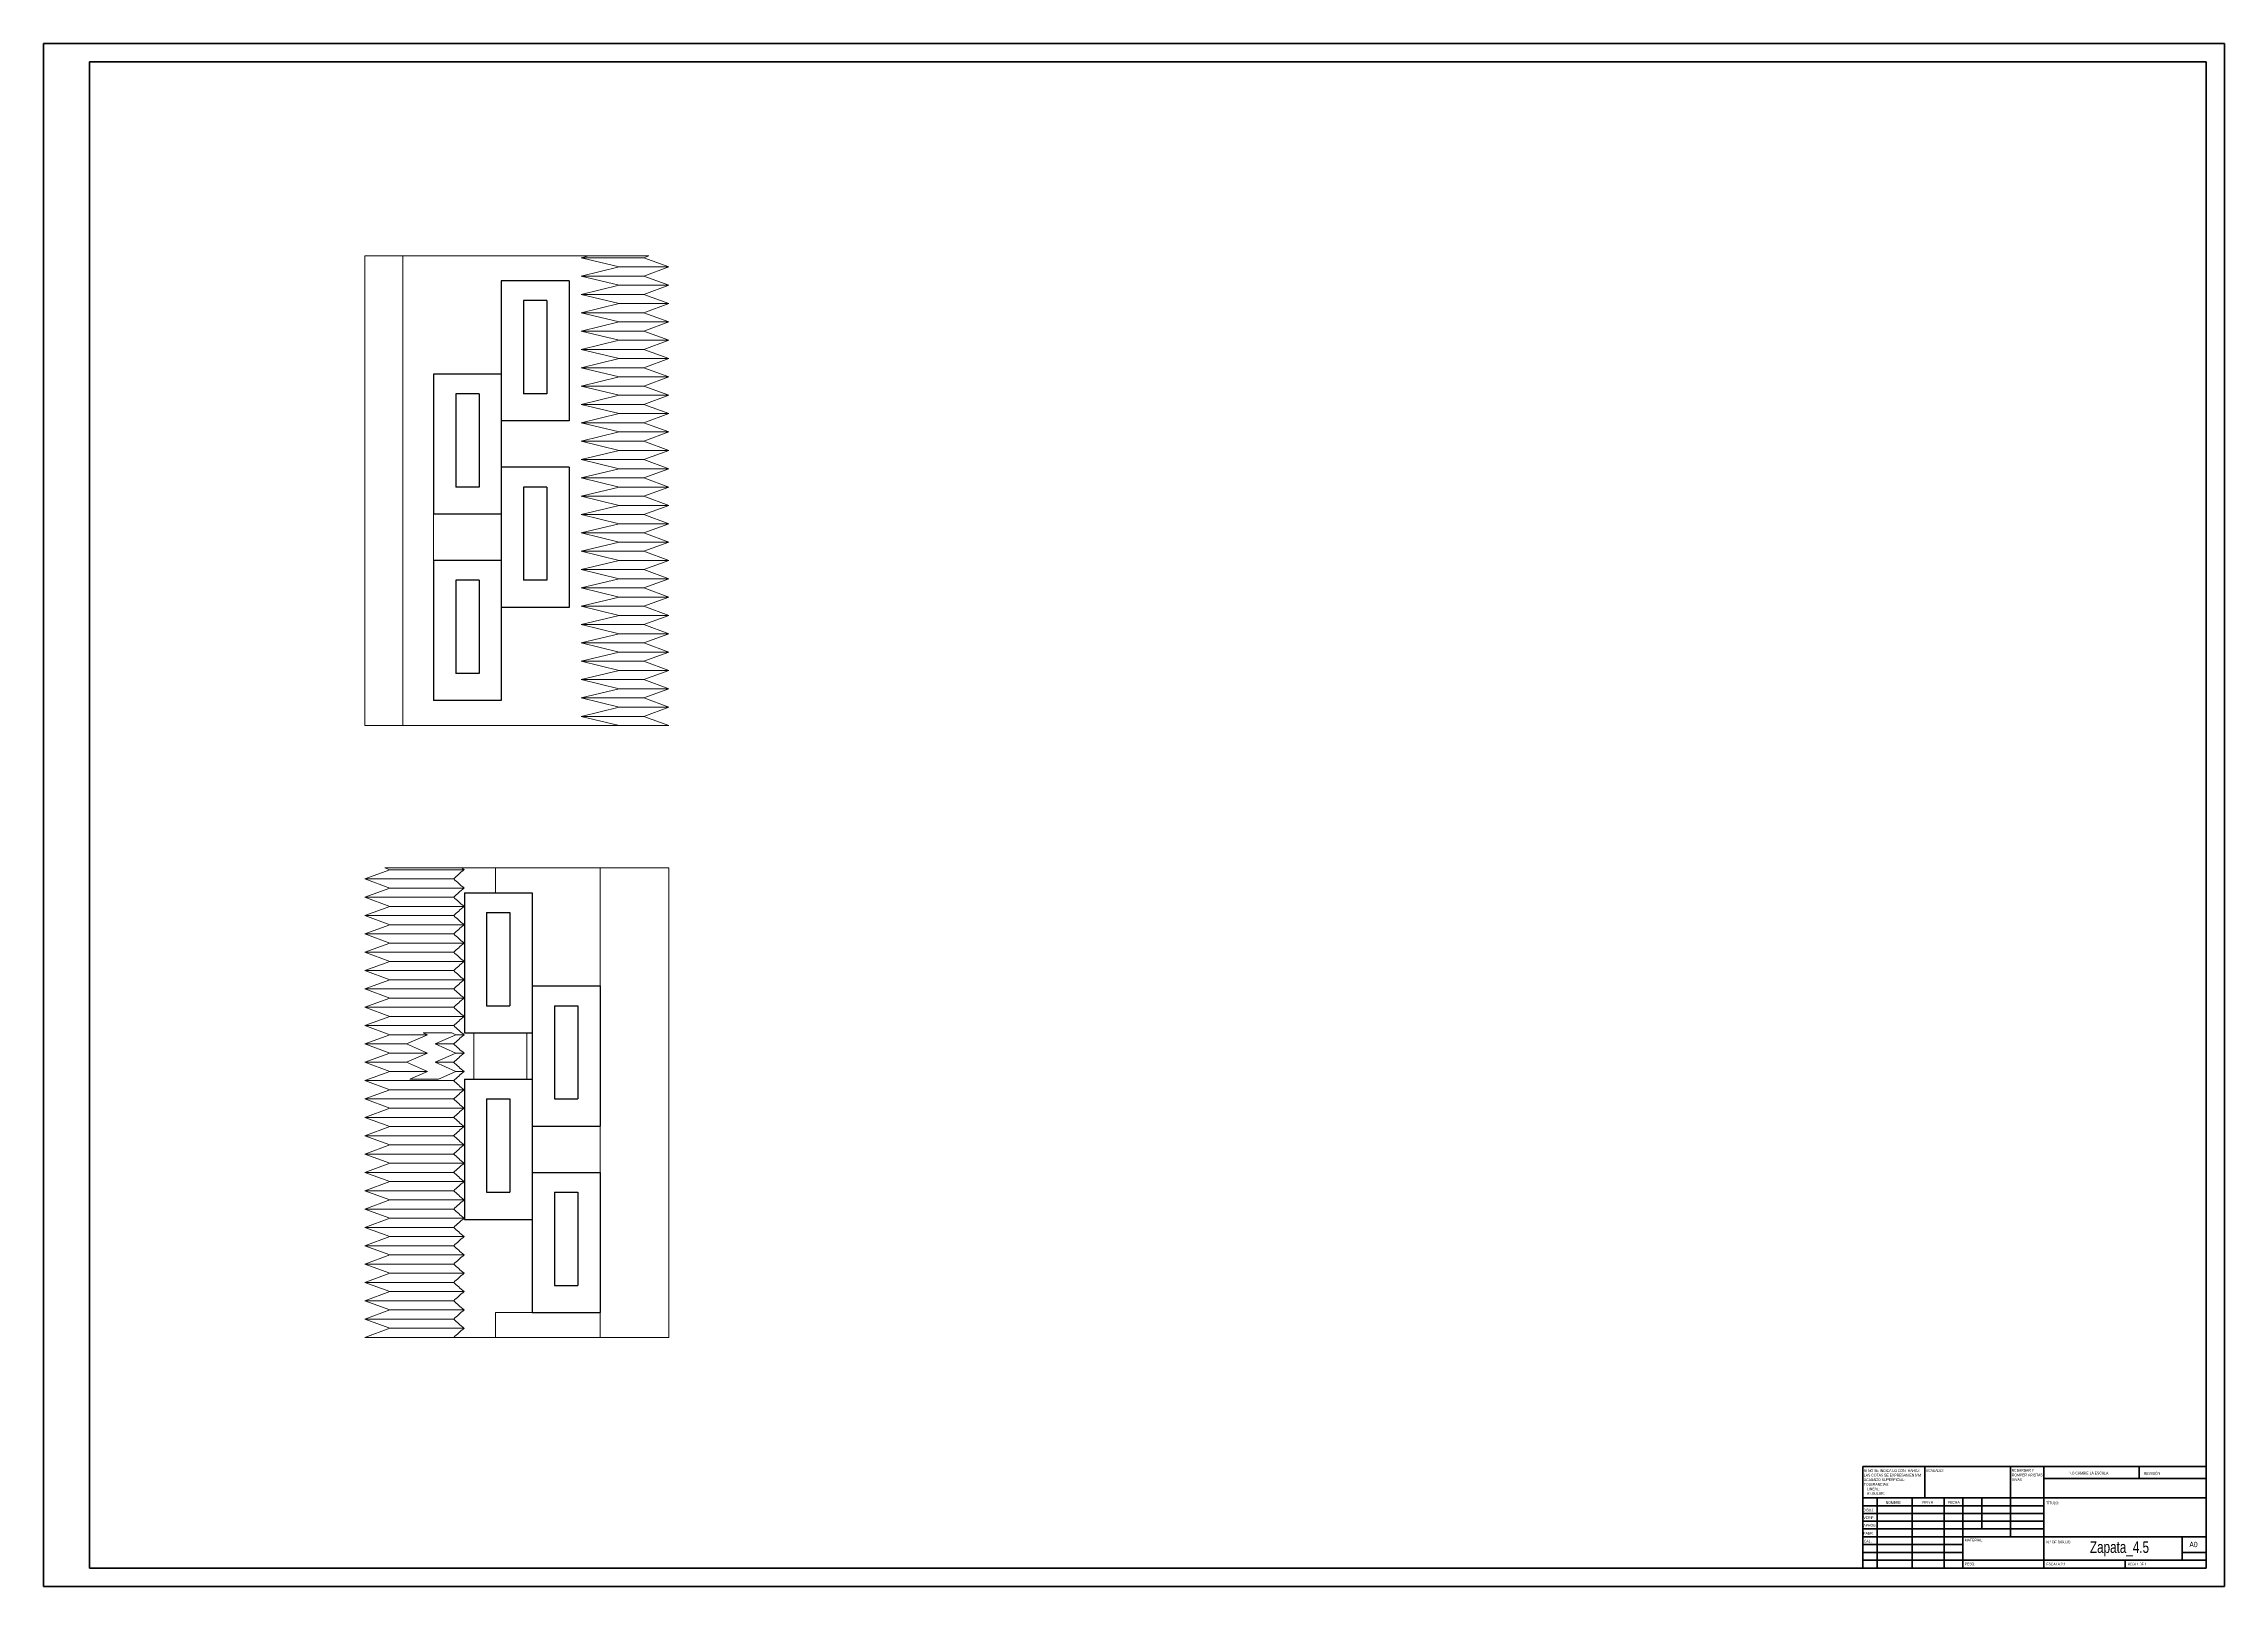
# Model space of a CAD drawing. Header units: millimetres. Extents: x 0 to 1189, y 0 to 841.
import ezdxf

# ---------------------------------------------------------------- set-up
doc = ezdxf.new("R2010")
doc.units = ezdxf.units.MM
doc.styles.add('SLDTEXTSTYLE0', font='TXT', dxfattribs={"width": 0.75})
doc.styles.add('SLDTEXTSTYLE1', font='TXT', dxfattribs={"width": 0.681818})

# ---------------------------------------------------------------- blocks, each defined once
blk = doc.blocks.new('SW_NOTE_0')
at = {"color": 0, "linetype": 'Continuous', "lineweight": 0, "char_height": 1.5, "attachment_point": 1, "style": 'SLDTEXTSTYLE0'}
for s, insert in [('REBARBAR Y', (0, 1.9)), ('VIVAS', (0, -3.1)), ('ROMPER ARISTAS', (0, -0.6))]:
    blk.add_mtext(s, dxfattribs=dict(at, insert=insert))
blk = doc.blocks.new('SW_NOTE_1')
at = {"color": 0, "linetype": 'Continuous', "lineweight": 0, "char_height": 1.5, "attachment_point": 1, "style": 'SLDTEXTSTYLE0'}
for s, insert in [('SI NO SE INDICA LO CONTRARIO:', (0, 1.9)), ('ACABADO SUPERFICIAL:', (0, -3.1)), ('TOLERANCIAS:', (0, -5.6)), ('LAS COTAS SE EXPRESAN EN MM', (0, -0.6)), ('ANGULAR:', (1.7, -10.6)), ('LINEAL:', (1.7, -8.1))]:
    blk.add_mtext(s, dxfattribs=dict(at, insert=insert))

msp = doc.modelspace()

# ---------------------------------------------------------------- linework, layer by layer
at = {"color": 7, "linetype": 'Continuous', "lineweight": 40}
for p, q in [((0.1, 0.2), (0.1, 841.2)), ((0.1, 841.2), (1189.1, 841.2)), ((1189.1, 0.2), (1189.1, 841.2)), ((25.1, 10.2), (25.1, 831.2)), ((25.1, 831.2), (1179.1, 831.2)), ((1179.1, 10.2), (1179.1, 831.2)), ((991.9, 65.5), (1179.1, 65.5)), ((991.9, 65.5), (991.9, 10.2)), ((1025.7, 48.5), (1025.7, 65.5)), ((1072.5, 65.5), (1072.5, 27.2)), ((1090.7, 65.5), (1090.7, 10.2)), ((1142.7, 59.1), (1142.7, 65.5)), ((1179.1, 65.5), (1179.1, 10.2)), ((1179.1, 48.5), (991.9, 48.5)), ((999.7, 48.5), (999.7, 10.2)), ((1018.9, 48.5), (1018.9, 10.2)), ((1036.3, 48.5), (1036.3, 10.2)), ((1046.5, 10.2), (1046.5, 48.5)), ((1056.9, 31.5), (1056.9, 48.5)), ((1179.1, 59.1), (1090.7, 59.1)), ((1090.7, 44.2), (991.9, 44.2)), ((1090.7, 40), (991.9, 40)), ((1090.7, 35.7), (991.9, 35.7)), ((1090.7, 31.5), (991.9, 31.5)), ((1046.5, 27.2), (991.9, 27.2)), ((1046.5, 27.2), (1179.1, 27.2)), ((1166.1, 14.5), (1166.1, 27.2)), ((1046.5, 23), (991.9, 23)), ((1046.5, 18.7), (991.9, 18.7)), ((991.9, 14.5), (1179.1, 14.5)), ((1134.9, 10.2), (1134.9, 14.5)), ((1179.1, 18.7), (1166.1, 18.7)), ((0.1, 0.2), (1189.1, 0.2)), ((25.1, 10.2), (1179.1, 10.2))]:
    msp.add_line(p, q, dxfattribs=at)
at = {"color": 7, "linetype": 'Continuous', "lineweight": 15}
for p, q in [((175.2, 725.5), (175.2, 469.5)), ((196, 725.5), (175.2, 725.5)), ((196, 725.5), (196, 469.5)), ((297.4, 725.5), (196, 725.5)), ((297.4, 725.5), (293.2, 724.5)), ((330, 725.5), (297.4, 725.5)), ((330, 725.5), (327.3, 724.5)), ((293.2, 724.5), (313.9, 719.5)), ((293.2, 724.5), (327.3, 724.5)), ((313.9, 719.5), (293.2, 714.5)), ((293.2, 714.5), (313.9, 709.5)), ((293.2, 714.5), (327.3, 714.5)), ((313.9, 719.5), (340.9, 719.5)), ((327.3, 724.5), (340.9, 719.5)), ((340.9, 719.5), (327.3, 714.5)), ((327.3, 714.5), (340.9, 709.5)), ((313.9, 709.5), (293.2, 704.5)), ((293.2, 704.5), (313.9, 699.5)), ((293.2, 704.5), (327.3, 704.5)), ((313.9, 709.5), (340.9, 709.5)), ((340.9, 709.5), (327.3, 704.5)), ((327.3, 704.5), (340.9, 699.5)), ((313.9, 699.5), (293.2, 694.5)), ((293.2, 694.5), (313.9, 689.5)), ((293.2, 694.5), (327.3, 694.5)), ((313.9, 699.5), (340.9, 699.5)), ((340.9, 699.5), (327.3, 694.5)), ((327.3, 694.5), (340.9, 689.5)), ((313.9, 689.5), (293.2, 684.5)), ((293.2, 684.5), (313.9, 679.5)), ((293.2, 684.5), (327.3, 684.5)), ((313.9, 679.5), (293.2, 674.5)), ((313.9, 689.5), (340.9, 689.5)), ((313.9, 679.5), (340.9, 679.5)), ((340.9, 689.5), (327.3, 684.5)), ((327.3, 684.5), (340.9, 679.5)), ((340.9, 679.5), (327.3, 674.5)), ((293.2, 674.5), (313.9, 669.5)), ((293.2, 674.5), (327.3, 674.5)), ((313.9, 669.5), (293.2, 664.5)), ((313.9, 669.5), (340.9, 669.5)), ((327.3, 674.5), (340.9, 669.5)), ((340.9, 669.5), (327.3, 664.5)), ((293.2, 664.5), (313.9, 659.5)), ((293.2, 664.5), (327.3, 664.5)), ((313.9, 659.5), (293.2, 654.5)), ((293.2, 654.5), (313.9, 649.5)), ((293.2, 654.5), (327.3, 654.5)), ((313.9, 659.5), (340.9, 659.5)), ((327.3, 664.5), (340.9, 659.5)), ((340.9, 659.5), (327.3, 654.5)), ((327.3, 654.5), (340.9, 649.5)), ((313.9, 649.5), (293.2, 644.5)), ((293.2, 644.5), (313.9, 639.5)), ((293.2, 644.5), (327.3, 644.5)), ((313.9, 649.5), (340.9, 649.5)), ((340.9, 649.5), (327.3, 644.5)), ((327.3, 644.5), (340.9, 639.5)), ((313.9, 639.5), (293.2, 634.5)), ((293.2, 634.5), (313.9, 629.5)), ((293.2, 634.5), (327.3, 634.5)), ((313.9, 639.5), (340.9, 639.5)), ((340.9, 639.5), (327.3, 634.5)), ((327.3, 634.5), (340.9, 629.5)), ((313.9, 629.5), (293.2, 624.5)), ((293.2, 624.5), (313.9, 619.5)), ((293.2, 624.5), (327.3, 624.5)), ((313.9, 619.5), (293.2, 614.5)), ((313.9, 629.5), (340.9, 629.5)), ((313.9, 619.5), (340.9, 619.5)), ((340.9, 629.5), (327.3, 624.5)), ((327.3, 624.5), (340.9, 619.5)), ((340.9, 619.5), (327.3, 614.5)), ((293.2, 614.5), (313.9, 609.5)), ((293.2, 614.5), (327.3, 614.5)), ((313.9, 609.5), (293.2, 604.5)), ((313.9, 609.5), (340.9, 609.5)), ((327.3, 614.5), (340.9, 609.5)), ((340.9, 609.5), (327.3, 604.5)), ((293.2, 604.5), (313.9, 599.5)), ((293.2, 604.5), (327.3, 604.5)), ((313.9, 599.5), (293.2, 594.5)), ((313.9, 599.5), (340.9, 599.5)), ((327.3, 604.5), (340.9, 599.5)), ((340.9, 599.5), (327.3, 594.5)), ((212.6, 559.5), (212.6, 584.7)), ((212.6, 584.7), (249.6, 584.7)), ((249.6, 584.7), (249.6, 559.5)), ((293.2, 594.5), (313.9, 589.5)), ((293.2, 594.5), (327.3, 594.5)), ((313.9, 589.5), (293.2, 584.5)), ((293.2, 584.5), (313.9, 579.5)), ((293.2, 584.5), (327.3, 584.5)), ((313.9, 589.5), (340.9, 589.5)), ((327.3, 594.5), (340.9, 589.5)), ((340.9, 589.5), (327.3, 584.5)), ((327.3, 584.5), (340.9, 579.5)), ((313.9, 579.5), (293.2, 574.5)), ((293.2, 574.5), (313.9, 569.5)), ((293.2, 574.5), (327.3, 574.5)), ((313.9, 579.5), (340.9, 579.5)), ((340.9, 579.5), (327.3, 574.5)), ((327.3, 574.5), (340.9, 569.5)), ((249.6, 559.5), (212.6, 559.5)), ((313.9, 569.5), (293.2, 564.5)), ((293.2, 564.5), (313.9, 559.5)), ((293.2, 564.5), (327.3, 564.5)), ((313.9, 559.5), (293.2, 554.5)), ((313.9, 569.5), (340.9, 569.5)), ((313.9, 559.5), (340.9, 559.5)), ((340.9, 569.5), (327.3, 564.5)), ((327.3, 564.5), (340.9, 559.5)), ((340.9, 559.5), (327.3, 554.5)), ((293.2, 554.5), (313.9, 549.5)), ((293.2, 554.5), (327.3, 554.5)), ((313.9, 549.5), (293.2, 544.5)), ((313.9, 549.5), (340.9, 549.5)), ((327.3, 554.5), (340.9, 549.5)), ((340.9, 549.5), (327.3, 544.5)), ((293.2, 544.5), (313.9, 539.5)), ((293.2, 544.5), (327.3, 544.5)), ((313.9, 539.5), (293.2, 534.5)), ((313.9, 539.5), (340.9, 539.5)), ((327.3, 544.5), (340.9, 539.5)), ((340.9, 539.5), (327.3, 534.5)), ((293.2, 534.5), (313.9, 529.5)), ((293.2, 534.5), (327.3, 534.5)), ((313.9, 529.5), (293.2, 524.5)), ((293.2, 524.5), (313.9, 519.5)), ((293.2, 524.5), (327.3, 524.5)), ((313.9, 529.5), (340.9, 529.5)), ((327.3, 534.5), (340.9, 529.5)), ((340.9, 529.5), (327.3, 524.5)), ((327.3, 524.5), (340.9, 519.5)), ((313.9, 519.5), (293.2, 514.5)), ((293.2, 514.5), (313.9, 509.5)), ((293.2, 514.5), (327.3, 514.5)), ((313.9, 519.5), (340.9, 519.5)), ((340.9, 519.5), (327.3, 514.5)), ((327.3, 514.5), (340.9, 509.5)), ((313.9, 509.5), (293.2, 504.5)), ((293.2, 504.5), (313.9, 499.5)), ((293.2, 504.5), (327.3, 504.5)), ((313.9, 499.5), (293.2, 494.5)), ((313.9, 509.5), (340.9, 509.5)), ((313.9, 499.5), (340.9, 499.5)), ((340.9, 509.5), (327.3, 504.5)), ((327.3, 504.5), (340.9, 499.5)), ((340.9, 499.5), (327.3, 494.5)), ((293.2, 494.5), (313.9, 489.5)), ((293.2, 494.5), (327.3, 494.5)), ((313.9, 489.5), (293.2, 484.5)), ((313.9, 489.5), (340.9, 489.5)), ((327.3, 494.5), (340.9, 489.5)), ((340.9, 489.5), (327.3, 484.5)), ((293.2, 484.5), (313.9, 479.5)), ((293.2, 484.5), (327.3, 484.5)), ((313.9, 479.5), (293.2, 474.5)), ((313.9, 479.5), (340.9, 479.5)), ((327.3, 484.5), (340.9, 479.5)), ((340.9, 479.5), (327.3, 474.5)), ((196, 469.5), (175.2, 469.5)), ((313.9, 469.5), (196, 469.5)), ((293.2, 474.5), (313.9, 469.5)), ((293.2, 474.5), (327.3, 474.5)), ((340.9, 469.5), (313.9, 469.5)), ((327.3, 474.5), (340.9, 469.5)), ((188.8, 390.9), (175.2, 385.9)), ((175.2, 385.9), (188.8, 380.9)), ((175.2, 385.9), (223.7, 385.9)), ((188.8, 380.9), (175.2, 375.9)), ((186.1, 391.9), (188.8, 390.9)), ((186.1, 391.9), (228.1, 391.9)), ((188.8, 390.9), (229.3, 390.9)), ((188.8, 380.9), (229.3, 380.9)), ((228.1, 391.9), (246.5, 391.9)), ((246.5, 378.3), (246.5, 391.9)), ((246.5, 391.9), (303.5, 391.9)), ((303.5, 391.9), (340.9, 391.9)), ((303.5, 327.5), (303.5, 391.9)), ((340.9, 391.9), (340.9, 135.9)), ((175.2, 375.9), (188.8, 370.9)), ((175.2, 375.9), (223.7, 375.9)), ((188.8, 370.9), (175.2, 365.9)), ((188.8, 370.9), (229.3, 370.9)), ((246.5, 378.3), (266.5, 378.3)), ((266.5, 378.3), (266.5, 327.5)), ((175.2, 365.9), (223.7, 365.9)), ((175.2, 365.9), (188.8, 360.9)), ((188.8, 360.9), (175.2, 355.9)), ((188.8, 360.9), (229.3, 360.9)), ((175.2, 355.9), (188.8, 350.9)), ((175.2, 355.9), (223.7, 355.9)), ((188.8, 350.9), (175.2, 345.9)), ((175.2, 345.9), (188.8, 340.9)), ((175.2, 345.9), (223.7, 345.9)), ((188.8, 350.9), (229.3, 350.9)), ((188.8, 340.9), (175.2, 335.9)), ((175.2, 335.9), (188.8, 330.9)), ((175.2, 335.9), (223.7, 335.9)), ((188.8, 340.9), (229.3, 340.9)), ((188.8, 330.9), (175.2, 325.9)), ((175.2, 325.9), (188.8, 320.9)), ((175.2, 325.9), (223.7, 325.9)), ((188.8, 330.9), (229.3, 330.9)), ((266.5, 327.5), (303.5, 327.5)), ((188.8, 320.9), (175.2, 315.9)), ((175.2, 315.9), (223.7, 315.9)), ((175.2, 315.9), (188.8, 310.9)), ((188.8, 310.9), (175.2, 305.9)), ((188.8, 320.9), (229.3, 320.9)), ((188.8, 310.9), (229.3, 310.9)), ((175.2, 305.9), (188.8, 300.9)), ((175.2, 305.9), (223.7, 305.9)), ((188.8, 300.9), (175.2, 295.9)), ((188.8, 300.9), (209.4, 300.9)), ((209.4, 300.9), (198, 295.9)), ((222.6, 301.9), (207.1, 301.9)), ((207.1, 301.9), (209.4, 300.9)), ((213.5, 295.9), (224.9, 300.9)), ((224.9, 300.9), (222.6, 301.9)), ((224.9, 300.9), (229.3, 300.9)), ((234.6, 301.9), (263.6, 301.9)), ((234.6, 276.7), (234.6, 301.9)), ((263.6, 276.7), (263.6, 301.9)), ((175.2, 295.9), (198, 295.9)), ((175.2, 295.9), (188.8, 290.9)), ((188.8, 290.9), (175.2, 285.9)), ((175.2, 285.9), (198, 285.9)), ((175.2, 285.9), (188.8, 280.9)), ((188.8, 290.9), (209.4, 290.9)), ((198, 295.9), (209.4, 290.9)), ((209.4, 290.9), (198, 285.9)), ((198, 285.9), (209.4, 280.9)), ((213.5, 295.9), (223.7, 295.9)), ((224.9, 290.9), (213.5, 295.9)), ((213.5, 285.9), (224.9, 290.9)), ((213.5, 285.9), (223.7, 285.9)), ((224.9, 280.9), (213.5, 285.9)), ((224.9, 290.9), (229.3, 290.9)), ((188.8, 280.9), (175.2, 275.9)), ((175.2, 275.9), (188.8, 270.9)), ((175.2, 275.9), (223.7, 275.9)), ((188.8, 280.9), (209.4, 280.9)), ((209.4, 280.9), (199.8, 276.7)), ((199.8, 276.7), (215.3, 276.7)), ((215.3, 276.7), (224.9, 280.9)), ((224.9, 280.9), (229.3, 280.9)), ((263.6, 276.7), (234.6, 276.7)), ((188.8, 270.9), (175.2, 265.9)), ((175.2, 265.9), (188.8, 260.9)), ((175.2, 265.9), (223.7, 265.9)), ((188.8, 270.9), (229.3, 270.9)), ((188.8, 260.9), (175.2, 255.9)), ((175.2, 255.9), (223.7, 255.9)), ((175.2, 255.9), (188.8, 250.9)), ((188.8, 250.9), (175.2, 245.9)), ((188.8, 260.9), (229.3, 260.9)), ((188.8, 250.9), (229.3, 250.9)), ((303.5, 251.1), (266.5, 251.1)), ((266.5, 251.1), (266.5, 225.9)), ((303.5, 225.9), (303.5, 251.1)), ((175.2, 245.9), (223.7, 245.9)), ((175.2, 245.9), (188.8, 240.9)), ((188.8, 240.9), (175.2, 235.9)), ((188.8, 240.9), (229.3, 240.9)), ((175.2, 235.9), (188.8, 230.9)), ((175.2, 235.9), (223.7, 235.9)), ((188.8, 230.9), (175.2, 225.9)), ((175.2, 225.9), (188.8, 220.9)), ((175.2, 225.9), (223.7, 225.9)), ((188.8, 230.9), (229.3, 230.9)), ((266.5, 225.9), (303.5, 225.9)), ((188.8, 220.9), (175.2, 215.9)), ((175.2, 215.9), (188.8, 210.9)), ((175.2, 215.9), (223.7, 215.9)), ((188.8, 220.9), (229.3, 220.9)), ((188.8, 210.9), (175.2, 205.9)), ((175.2, 205.9), (223.7, 205.9)), ((175.2, 205.9), (188.8, 200.9)), ((188.8, 210.9), (229.3, 210.9)), ((188.8, 200.9), (175.2, 195.9)), ((175.2, 195.9), (188.8, 190.9)), ((175.2, 195.9), (223.7, 195.9)), ((188.8, 190.9), (175.2, 185.9)), ((188.8, 200.9), (229.3, 200.9)), ((188.8, 190.9), (229.3, 190.9)), ((175.2, 185.9), (223.7, 185.9)), ((175.2, 185.9), (188.8, 180.9)), ((188.8, 180.9), (175.2, 175.9)), ((188.8, 180.9), (229.3, 180.9)), ((175.2, 175.9), (223.7, 175.9)), ((175.2, 175.9), (188.8, 170.9)), ((188.8, 170.9), (175.2, 165.9)), ((188.8, 170.9), (229.3, 170.9)), ((175.2, 165.9), (223.7, 165.9)), ((175.2, 165.9), (188.8, 160.9)), ((188.8, 160.9), (175.2, 155.9)), ((175.2, 155.9), (223.7, 155.9)), ((175.2, 155.9), (188.8, 150.9)), ((188.8, 160.9), (229.3, 160.9)), ((188.8, 150.9), (175.2, 145.9)), ((175.2, 145.9), (188.8, 140.9)), ((175.2, 145.9), (223.7, 145.9)), ((188.8, 150.9), (229.3, 150.9)), ((303.5, 149.5), (246.5, 149.5)), ((246.5, 135.9), (246.5, 149.5)), ((303.5, 135.9), (303.5, 149.5)), ((188.8, 140.9), (175.2, 135.9)), ((223.7, 135.9), (175.2, 135.9)), ((188.8, 140.9), (229.3, 140.9)), ((223.7, 135.9), (246.5, 135.9)), ((303.5, 135.9), (246.5, 135.9)), ((303.5, 135.9), (340.9, 135.9))]:
    msp.add_line(p, q, dxfattribs=at)
at = {"color": 7, "linetype": 'Continuous'}
for p, q in [((286.6, 711.9), (249.6, 711.9)), ((249.6, 711.9), (249.6, 635.5)), ((286.6, 711.9), (286.6, 635.5)), ((274.5, 701.1), (261.8, 701.1)), ((261.8, 701.1), (261.8, 650.3)), ((274.5, 701.1), (274.5, 650.3)), ((249.6, 661.1), (212.6, 661.1)), ((212.6, 661.1), (212.6, 584.7)), ((249.6, 661.1), (249.6, 584.7)), ((237.5, 650.3), (224.8, 650.3)), ((224.8, 650.3), (224.8, 599.5)), ((237.5, 650.3), (237.5, 599.5)), ((274.5, 650.3), (261.8, 650.3)), ((286.6, 635.5), (249.6, 635.5)), ((286.6, 610.3), (249.6, 610.3)), ((249.6, 610.3), (249.6, 533.9)), ((286.6, 610.3), (286.6, 533.9)), ((237.5, 599.5), (224.8, 599.5)), ((274.5, 599.5), (261.8, 599.5)), ((261.8, 599.5), (261.8, 548.7)), ((274.5, 599.5), (274.5, 548.7)), ((249.6, 584.7), (212.6, 584.7)), ((249.6, 559.5), (212.6, 559.5)), ((212.6, 559.5), (212.6, 483.1)), ((249.6, 559.5), (249.6, 483.1)), ((237.5, 548.7), (224.8, 548.7)), ((224.8, 548.7), (224.8, 497.9)), ((237.5, 548.7), (237.5, 497.9)), ((274.5, 548.7), (261.8, 548.7)), ((286.6, 533.9), (249.6, 533.9)), ((237.5, 497.9), (224.8, 497.9)), ((249.6, 483.1), (212.6, 483.1)), ((229.5, 378.3), (266.5, 378.3)), ((229.5, 378.3), (229.5, 301.9)), ((266.5, 378.3), (266.5, 301.9)), ((241.6, 367.5), (254.3, 367.5)), ((241.6, 367.5), (241.6, 316.7)), ((254.3, 367.5), (254.3, 316.7)), ((266.5, 327.5), (303.5, 327.5)), ((266.5, 327.5), (266.5, 251.1)), ((303.5, 327.5), (303.5, 251.1)), ((241.6, 316.7), (254.3, 316.7)), ((278.6, 316.7), (291.3, 316.7)), ((278.6, 316.7), (278.6, 265.9)), ((291.3, 316.7), (291.3, 265.9)), ((229.5, 301.9), (266.5, 301.9)), ((229.5, 276.7), (266.5, 276.7)), ((229.5, 276.7), (229.5, 200.3)), ((266.5, 276.7), (266.5, 200.3)), ((241.6, 265.9), (254.3, 265.9)), ((241.6, 265.9), (241.6, 215.1)), ((254.3, 265.9), (254.3, 215.1)), ((278.6, 265.9), (291.3, 265.9)), ((266.5, 251.1), (303.5, 251.1)), ((266.5, 225.9), (303.5, 225.9)), ((266.5, 225.9), (266.5, 149.5)), ((303.5, 225.9), (303.5, 149.5)), ((241.6, 215.1), (254.3, 215.1)), ((278.6, 215.1), (291.3, 215.1)), ((278.6, 215.1), (278.6, 164.3)), ((291.3, 215.1), (291.3, 164.3)), ((229.5, 200.3), (266.5, 200.3)), ((278.6, 164.3), (291.3, 164.3)), ((266.5, 149.5), (303.5, 149.5))]:
    msp.add_line(p, q, dxfattribs=at)
at = {"color": 7, "linetype": 'Continuous', "lineweight": 15}
for centre, major_axis, start_param, end_param in [((327.2, 419.4), (113.8, 52.3), 2.506492, 2.610739), ((327.2, 352.4), (113.8, -52.3), 3.672446, 3.776694), ((327.2, 409.4), (113.8, 52.3), 2.506492, 2.610739), ((327.2, 362.4), (113.8, -52.3), 3.756386, 3.776694), ((327.2, 342.4), (113.8, -52.3), 3.672446, 3.776694), ((327.2, 399.4), (113.8, 52.3), 2.506492, 2.610739), ((327.2, 332.4), (113.8, -52.3), 3.672446, 3.776694), ((327.2, 389.4), (113.8, 52.3), 2.506492, 2.610739), ((327.2, 322.4), (113.8, -52.3), 3.672446, 3.776694), ((327.2, 379.4), (113.8, 52.3), 2.506492, 2.610739), ((327.2, 312.4), (113.8, -52.3), 3.672446, 3.776694), ((327.2, 369.4), (113.8, 52.3), 2.506492, 2.610739), ((327.2, 302.4), (113.8, -52.3), 3.672446, 3.776694), ((327.2, 359.4), (113.8, 52.3), 2.506492, 2.610739), ((327.2, 292.4), (113.8, -52.3), 3.672446, 3.776694), ((327.2, 349.4), (113.8, 52.3), 2.506492, 2.610739), ((327.2, 282.4), (113.8, -52.3), 3.672446, 3.776694), ((327.2, 339.4), (113.8, 52.3), 2.506492, 2.610739), ((327.2, 272.4), (113.8, -52.3), 3.672446, 3.776694), ((327.2, 329.4), (113.8, 52.3), 2.506492, 2.610739), ((327.2, 262.4), (113.8, -52.3), 3.672446, 3.776694), ((327.2, 319.4), (113.8, 52.3), 2.506492, 2.610739), ((327.2, 252.4), (113.8, -52.3), 3.672446, 3.776694), ((327.2, 309.4), (113.8, 52.3), 2.506492, 2.610739), ((327.2, 242.4), (113.8, -52.3), 3.672446, 3.776694), ((327.2, 299.4), (113.8, 52.3), 2.506492, 2.610739), ((327.2, 232.4), (113.8, -52.3), 3.672446, 3.776694), ((327.2, 289.4), (113.8, 52.3), 2.506492, 2.610739), ((327.2, 222.4), (113.8, -52.3), 3.672446, 3.776694), ((327.2, 279.4), (113.8, 52.3), 2.506492, 2.610739), ((327.2, 212.4), (113.8, -52.3), 3.672446, 3.776694), ((327.2, 269.4), (113.8, 52.3), 2.506492, 2.610739), ((327.2, 202.4), (113.8, -52.3), 3.672446, 3.776694), ((327.2, 259.4), (113.8, 52.3), 2.506492, 2.610739), ((327.2, 192.4), (113.8, -52.3), 3.672446, 3.776694), ((327.2, 249.4), (113.8, 52.3), 2.506492, 2.610739), ((327.2, 182.4), (113.8, -52.3), 3.672446, 3.776694), ((327.2, 239.4), (113.8, 52.3), 2.506492, 2.610739), ((327.2, 172.4), (113.8, -52.3), 3.672446, 3.776694), ((327.2, 229.4), (113.8, 52.3), 2.506492, 2.610739), ((327.2, 162.4), (113.8, -52.3), 3.672446, 3.776694), ((327.2, 219.4), (113.8, 52.3), 2.506492, 2.610739), ((327.2, 152.4), (113.8, -52.3), 3.672446, 3.776694), ((327.2, 209.4), (113.8, 52.3), 2.506492, 2.610739), ((327.2, 142.4), (113.8, -52.3), 3.672446, 3.776694), ((327.2, 199.4), (113.8, 52.3), 2.506492, 2.610739), ((327.2, 132.4), (113.8, -52.3), 3.672446, 3.776694), ((327.2, 189.4), (113.8, 52.3), 2.506492, 2.610739), ((327.2, 122.4), (113.8, -52.3), 3.672446, 3.776694), ((327.2, 179.4), (113.8, 52.3), 2.506492, 2.610739), ((327.2, 112.4), (113.8, -52.3), 3.672446, 3.776694), ((327.2, 169.4), (113.8, 52.3), 2.506492, 2.610739)]:
    msp.add_ellipse(centre, major_axis=major_axis, ratio=0.201823, start_param=start_param, end_param=end_param, dxfattribs=at)

# ---------------------------------------------------------------- block references
at = {"color": 7, "linetype": 'Continuous', "lineweight": 0}
for name, p in [('SW_NOTE_1', (992.5, 62.2)), ('SW_NOTE_0', (1073.2, 62.3))]:
    msp.add_blockref(name, p, dxfattribs=at)

# ---------------------------------------------------------------- texts
for s, insert, char_height, attachment_point, style in [('ACABADO:', (1026.3, 64.1), 1.5, 1, 'SLDTEXTSTYLE0'), ('NO CAMBIE LA ESCALA', (1104.5, 62.7), 1.5, 1, 'SLDTEXTSTYLE0'), ('REVISIÓN', (1145.2, 62.5), 1.5, 1, 'SLDTEXTSTYLE0'), ('DIBUJ.', (992.1, 42.6), 1.5, 1, 'SLDTEXTSTYLE0'), ('VERIF.', (992.3, 38.4), 1.5, 1, 'SLDTEXTSTYLE0'), ('NOMBRE', (1004.4, 46.7), 1.5, 1, 'SLDTEXTSTYLE0'), ('FIRMA', (1024.4, 46.8), 1.5, 1, 'SLDTEXTSTYLE0'), ('FECHA', (1038.4, 46.8), 1.5, 1, 'SLDTEXTSTYLE0'), ('TÍTULO:', (1091.8, 46.5), 1.5, 1, 'SLDTEXTSTYLE0'), ('APROB.', (992.3, 34.3), 1.5, 1, 'SLDTEXTSTYLE0'), ('FABR.', (992.3, 29.9), 1.5, 1, 'SLDTEXTSTYLE0'), ('CAL.', (992.5, 25.6), 1.5, 1, 'SLDTEXTSTYLE0'), ('MATERIAL:', (1047.5, 26.2), 1.5, 1, 'SLDTEXTSTYLE0'), ('N.º DE DIBUJO', (1092, 25.1), 1.5, 1, 'SLDTEXTSTYLE0'), ('Zapata_4.5', (1131.9, 24.8), 6.35, 2, 'SLDTEXTSTYLE0'), ('A0', (1170, 24.5), 2.91, 1, 'SLDTEXTSTYLE0'), ('PESO:', (1047.5, 13.2), 1.5, 1, 'SLDTEXTSTYLE0'), ('ESCALA:2:1', (1092, 13.1), 1.5, 1, 'SLDTEXTSTYLE0'), ('HOJA 1 DE 1', (1136.4, 13.1), 1.5, 1, 'SLDTEXTSTYLE1')]:
    msp.add_mtext(s, dxfattribs=dict(at, insert=insert, char_height=char_height, attachment_point=attachment_point, style=style))

doc.saveas('drawing.dxf')
